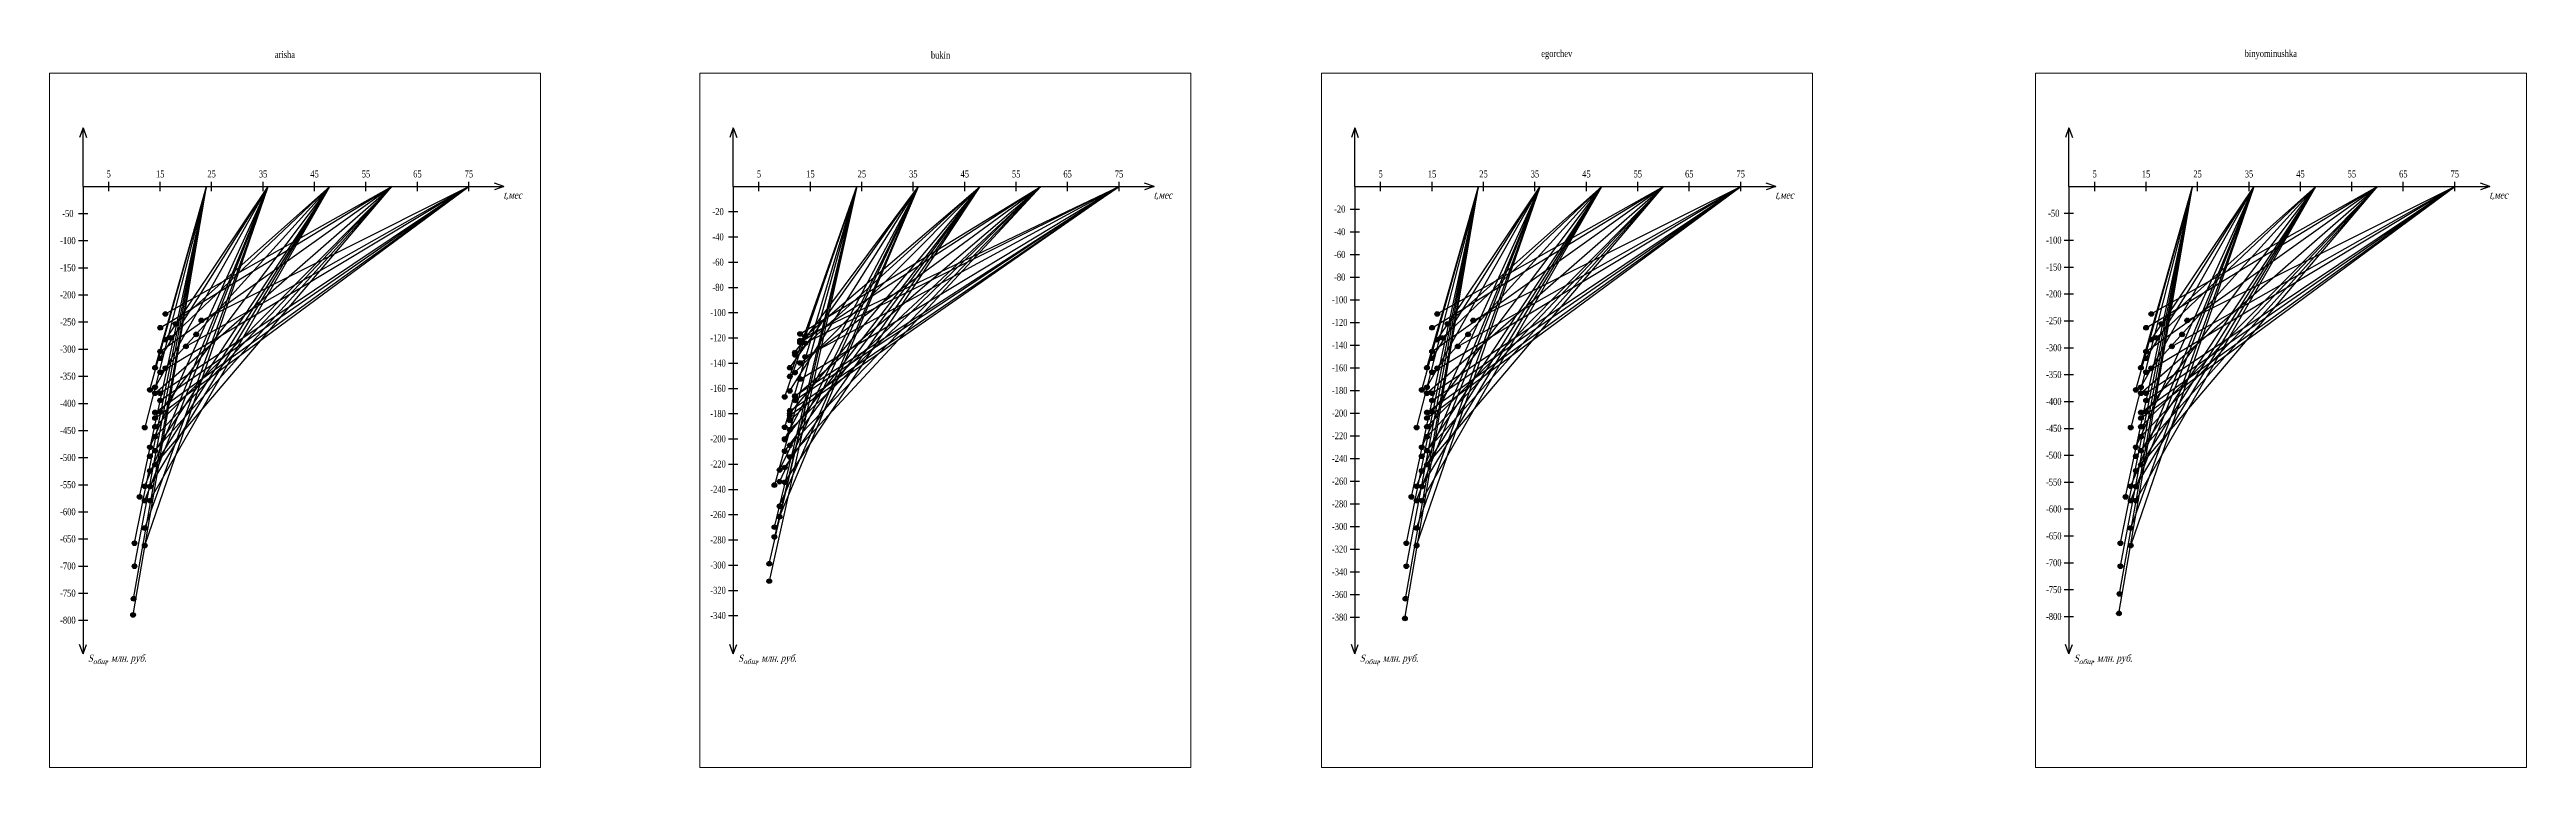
# Model space of a CAD drawing. Header units: millimetres. Extents: x -180 to 58926, y -10791 to 13515.
# Drawn here: x 45412 to 56005, y 3384 to 6455 of the extents above; entities that cross this region are included whole.
import ezdxf

# ---------------------------------------------------------------- set-up
doc = ezdxf.new("R2010")
doc.units = ezdxf.units.MM
for name, color, linetype, lineweight in [('basic', 95, 'Continuous', 30), ('text', 13, 'Continuous', 20), ('thin', 153, 'Continuous', 18)]:
    doc.layers.add(name, color=color, linetype=linetype, lineweight=lineweight)
doc.styles.add('GOST-2.304_Type-B_shrink', font='', dxfattribs={"width": 0.8})
doc.styles.add('Structures', font='isocpeur.ttf', dxfattribs={"width": 0.85, "oblique": 15})
doc.styles.get('GOST-2.304_Type-B_shrink').set_extended_font_data('GOST Common')

msp = doc.modelspace()

# ---------------------------------------------------------------- texts
at = {"layer": 'text', "char_height": 30, "attachment_point": 5, "style": 'GOST-2.304_Type-B_shrink'}
for s, insert in [('{\\fTimes New Roman|b0|i0|c0|p18;arisha}', (46418.702, 6433.343)), ('{\\fTimes New Roman|b0|i0|c0|p18;bukin}', (49222.901, 6431.14)), ('{\\fTimes New Roman|b0|i0|c0|p18;egorchev}', (51858.169, 6433.343)), ('{\\fTimes New Roman|b0|i0|c0|p18;binyominushka}', (54912.112, 6433.343)), ('{\\fTimes New Roman|b0|i0|c204|p18;5}', (45665.429, 5922.653)), ('{\\fTimes New Roman|b0|i0|c204|p18;15}', (45885.429, 5922.653)), ('{\\fTimes New Roman|b0|i0|c204|p18;25}', (46105.429, 5922.653)), ('{\\fTimes New Roman|b0|i0|c204|p18;35}', (46325.429, 5922.653)), ('{\\fTimes New Roman|b0|i0|c204|p18;45}', (46545.429, 5922.653)), ('{\\fTimes New Roman|b0|i0|c204|p18;55}', (46765.429, 5922.653)), ('{\\fTimes New Roman|b0|i0|c204|p18;65}', (46985.429, 5922.653)), ('{\\fTimes New Roman|b0|i0|c204|p18;75}', (47205.429, 5922.653)), ('{\\fTimes New Roman|b0|i0|c204|p18;5}', (48446.239, 5922.653)), ('{\\fTimes New Roman|b0|i0|c204|p18;15}', (48666.239, 5922.653)), ('{\\fTimes New Roman|b0|i0|c204|p18;25}', (48886.239, 5922.653)), ('{\\fTimes New Roman|b0|i0|c204|p18;35}', (49106.239, 5922.653)), ('{\\fTimes New Roman|b0|i0|c204|p18;45}', (49326.239, 5922.653)), ('{\\fTimes New Roman|b0|i0|c204|p18;55}', (49546.239, 5922.653)), ('{\\fTimes New Roman|b0|i0|c204|p18;65}', (49766.239, 5922.653)), ('{\\fTimes New Roman|b0|i0|c204|p18;75}', (49986.239, 5922.653)), ('{\\fTimes New Roman|b0|i0|c204|p18;5}', (51104.896, 5922.653)), ('{\\fTimes New Roman|b0|i0|c204|p18;15}', (51324.896, 5922.653)), ('{\\fTimes New Roman|b0|i0|c204|p18;25}', (51544.896, 5922.653)), ('{\\fTimes New Roman|b0|i0|c204|p18;35}', (51764.896, 5922.653)), ('{\\fTimes New Roman|b0|i0|c204|p18;45}', (51984.896, 5922.653)), ('{\\fTimes New Roman|b0|i0|c204|p18;55}', (52204.896, 5922.653)), ('{\\fTimes New Roman|b0|i0|c204|p18;65}', (52424.896, 5922.653)), ('{\\fTimes New Roman|b0|i0|c204|p18;75}', (52644.896, 5922.653)), ('{\\fTimes New Roman|b0|i0|c204|p18;5}', (54158.839, 5922.653)), ('{\\fTimes New Roman|b0|i0|c204|p18;15}', (54378.839, 5922.653)), ('{\\fTimes New Roman|b0|i0|c204|p18;25}', (54598.839, 5922.653)), ('{\\fTimes New Roman|b0|i0|c204|p18;35}', (54818.839, 5922.653)), ('{\\fTimes New Roman|b0|i0|c204|p18;45}', (55038.839, 5922.653)), ('{\\fTimes New Roman|b0|i0|c204|p18;55}', (55258.839, 5922.653)), ('{\\fTimes New Roman|b0|i0|c204|p18;65}', (55478.839, 5922.653)), ('{\\fTimes New Roman|b0|i0|c204|p18;75}', (55698.839, 5922.653)), ('{\\fTimes New Roman|b0|i0|c204|p18;-\\fTimes New Roman|b0|i0|c0|p18;5\\fTimes New Roman|b0|i0|c204|p18;0}', (45490.419, 5753.447)), ('{\\fTimes New Roman|b0|i0|c204|p18;-20}', (48271.229, 5761.447)), ('{\\fTimes New Roman|b0|i0|c204|p18;-20}', (50929.887, 5772.447)), ('{\\fTimes New Roman|b0|i0|c204|p18;-\\fTimes New Roman|b0|i0|c0|p18;5\\fTimes New Roman|b0|i0|c204|p18;0}', (53983.829, 5754.447)), ('{\\fTimes New Roman|b0|i0|c204|p18;-\\fTimes New Roman|b0|i0|c0|p18;10\\fTimes New Roman|b0|i0|c204|p18;0}', (45490.419, 5637.447)), ('{\\fTimes New Roman|b0|i0|c204|p18;-40}', (48271.229, 5653.447)), ('{\\fTimes New Roman|b0|i0|c204|p18;-40}', (50929.887, 5675.447)), ('{\\fTimes New Roman|b0|i0|c204|p18;-\\fTimes New Roman|b0|i0|c0|p18;10\\fTimes New Roman|b0|i0|c204|p18;0}', (53983.829, 5639.447)), ('{\\fTimes New Roman|b0|i0|c204|p18;-\\fTimes New Roman|b0|i0|c0|p18;15\\fTimes New Roman|b0|i0|c204|p18;0}', (45490.419, 5521.447)), ('{\\fTimes New Roman|b0|i0|c204|p18;-60}', (48271.229, 5545.447)), ('{\\fTimes New Roman|b0|i0|c204|p18;-60}', (50929.887, 5578.447)), ('{\\fTimes New Roman|b0|i0|c204|p18;-\\fTimes New Roman|b0|i0|c0|p18;15\\fTimes New Roman|b0|i0|c204|p18;0}', (53983.829, 5524.447)), ('{\\fTimes New Roman|b0|i0|c204|p18;-\\fTimes New Roman|b0|i0|c0|p18;20\\fTimes New Roman|b0|i0|c204|p18;0}', (45490.419, 5405.447)), ('{\\fTimes New Roman|b0|i0|c204|p18;-80}', (48271.229, 5437.447)), ('{\\fTimes New Roman|b0|i0|c204|p18;-80}', (50929.887, 5481.447)), ('{\\fTimes New Roman|b0|i0|c204|p18;-\\fTimes New Roman|b0|i0|c0|p18;20\\fTimes New Roman|b0|i0|c204|p18;0}', (53983.829, 5409.447)), ('{\\fTimes New Roman|b0|i0|c204|p18;-\\fTimes New Roman|b0|i0|c0|p18;25\\fTimes New Roman|b0|i0|c204|p18;0}', (45490.419, 5289.447)), ('{\\fTimes New Roman|b0|i0|c204|p18;-100}', (48271.229, 5329.447)), ('{\\fTimes New Roman|b0|i0|c204|p18;-100}', (50929.887, 5384.447)), ('{\\fTimes New Roman|b0|i0|c204|p18;-120}', (50929.887, 5287.447)), ('{\\fTimes New Roman|b0|i0|c204|p18;-\\fTimes New Roman|b0|i0|c0|p18;25\\fTimes New Roman|b0|i0|c204|p18;0}', (53983.829, 5294.447)), ('{\\fTimes New Roman|b0|i0|c204|p18;-120}', (48271.229, 5221.447)), ('{\\fTimes New Roman|b0|i0|c204|p18;-140}', (50929.887, 5190.447)), ('{\\fTimes New Roman|b0|i0|c204|p18;-\\fTimes New Roman|b0|i0|c0|p18;30\\fTimes New Roman|b0|i0|c204|p18;0}', (53983.829, 5179.447)), ('{\\fTimes New Roman|b0|i0|c204|p18;-\\fTimes New Roman|b0|i0|c0|p18;30\\fTimes New Roman|b0|i0|c204|p18;0}', (45490.419, 5173.447)), ('{\\fTimes New Roman|b0|i0|c204|p18;-140}', (48271.229, 5113.447)), ('{\\fTimes New Roman|b0|i0|c204|p18;-160}', (50929.887, 5093.447)), ('{\\fTimes New Roman|b0|i0|c204|p18;-\\fTimes New Roman|b0|i0|c0|p18;35\\fTimes New Roman|b0|i0|c204|p18;0}', (45490.419, 5057.447)), ('{\\fTimes New Roman|b0|i0|c204|p18;-160}', (48271.229, 5005.447)), ('{\\fTimes New Roman|b0|i0|c204|p18;-180}', (50929.887, 4996.447)), ('{\\fTimes New Roman|b0|i0|c204|p18;-\\fTimes New Roman|b0|i0|c0|p18;35\\fTimes New Roman|b0|i0|c204|p18;0}', (53983.829, 5064.447)), ('{\\fTimes New Roman|b0|i0|c204|p18;-\\fTimes New Roman|b0|i0|c0|p18;40\\fTimes New Roman|b0|i0|c204|p18;0}', (45490.419, 4941.447)), ('{\\fTimes New Roman|b0|i0|c204|p18;-180}', (48271.229, 4897.447)), ('{\\fTimes New Roman|b0|i0|c204|p18;-200}', (50929.887, 4899.447)), ('{\\fTimes New Roman|b0|i0|c204|p18;-\\fTimes New Roman|b0|i0|c0|p18;40\\fTimes New Roman|b0|i0|c204|p18;0}', (53983.829, 4949.447)), ('{\\fTimes New Roman|b0|i0|c204|p18;-\\fTimes New Roman|b0|i0|c0|p18;45\\fTimes New Roman|b0|i0|c204|p18;0}', (45490.419, 4825.447)), ('{\\fTimes New Roman|b0|i0|c204|p18;-200}', (48271.229, 4789.447)), ('{\\fTimes New Roman|b0|i0|c204|p18;-220}', (50929.887, 4802.447)), ('{\\fTimes New Roman|b0|i0|c204|p18;-\\fTimes New Roman|b0|i0|c0|p18;45\\fTimes New Roman|b0|i0|c204|p18;0}', (53983.829, 4834.447)), ('{\\fTimes New Roman|b0|i0|c204|p18;-\\fTimes New Roman|b0|i0|c0|p18;50\\fTimes New Roman|b0|i0|c204|p18;0}', (45490.419, 4709.447)), ('{\\fTimes New Roman|b0|i0|c204|p18;-220}', (48271.229, 4681.447)), ('{\\fTimes New Roman|b0|i0|c204|p18;-240}', (50929.887, 4705.447)), ('{\\fTimes New Roman|b0|i0|c204|p18;-\\fTimes New Roman|b0|i0|c0|p18;50\\fTimes New Roman|b0|i0|c204|p18;0}', (53983.829, 4719.447)), ('{\\fTimes New Roman|b0|i0|c204|p18;-\\fTimes New Roman|b0|i0|c0|p18;55\\fTimes New Roman|b0|i0|c204|p18;0}', (45490.419, 4593.447)), ('{\\fTimes New Roman|b0|i0|c204|p18;-240}', (48271.229, 4573.447)), ('{\\fTimes New Roman|b0|i0|c204|p18;-260}', (50929.887, 4608.447)), ('{\\fTimes New Roman|b0|i0|c204|p18;-\\fTimes New Roman|b0|i0|c0|p18;55\\fTimes New Roman|b0|i0|c204|p18;0}', (53983.829, 4604.447)), ('{\\fTimes New Roman|b0|i0|c204|p18;-\\fTimes New Roman|b0|i0|c0|p18;60\\fTimes New Roman|b0|i0|c204|p18;0}', (45490.419, 4477.447)), ('{\\fTimes New Roman|b0|i0|c204|p18;-260}', (48271.229, 4465.447)), ('{\\fTimes New Roman|b0|i0|c204|p18;-280}', (50929.887, 4511.447)), ('{\\fTimes New Roman|b0|i0|c204|p18;-\\fTimes New Roman|b0|i0|c0|p18;60\\fTimes New Roman|b0|i0|c204|p18;0}', (53983.829, 4489.447)), ('{\\fTimes New Roman|b0|i0|c204|p18;-\\fTimes New Roman|b0|i0|c0|p18;65\\fTimes New Roman|b0|i0|c204|p18;0}', (45490.419, 4361.447)), ('{\\fTimes New Roman|b0|i0|c204|p18;-280}', (48271.229, 4357.447)), ('{\\fTimes New Roman|b0|i0|c204|p18;-300}', (50929.887, 4414.447)), ('{\\fTimes New Roman|b0|i0|c204|p18;-\\fTimes New Roman|b0|i0|c0|p18;65\\fTimes New Roman|b0|i0|c204|p18;0}', (53983.829, 4374.447)), ('{\\fTimes New Roman|b0|i0|c204|p18;-\\fTimes New Roman|b0|i0|c0|p18;70\\fTimes New Roman|b0|i0|c204|p18;0}', (45490.419, 4245.447)), ('{\\fTimes New Roman|b0|i0|c204|p18;-300}', (48271.229, 4249.447)), ('{\\fTimes New Roman|b0|i0|c204|p18;-320}', (50929.887, 4317.447)), ('{\\fTimes New Roman|b0|i0|c204|p18;-\\fTimes New Roman|b0|i0|c0|p18;70\\fTimes New Roman|b0|i0|c204|p18;0}', (53983.829, 4259.447)), ('{\\fTimes New Roman|b0|i0|c204|p18;-\\fTimes New Roman|b0|i0|c0|p18;75\\fTimes New Roman|b0|i0|c204|p18;0}', (45490.419, 4129.447)), ('{\\fTimes New Roman|b0|i0|c204|p18;-320}', (48271.229, 4141.447)), ('{\\fTimes New Roman|b0|i0|c204|p18;-340}', (50929.887, 4220.447)), ('{\\fTimes New Roman|b0|i0|c204|p18;-360}', (50929.887, 4123.447)), ('{\\fTimes New Roman|b0|i0|c204|p18;-\\fTimes New Roman|b0|i0|c0|p18;75\\fTimes New Roman|b0|i0|c204|p18;0}', (53983.829, 4144.447)), ('{\\fTimes New Roman|b0|i0|c204|p18;-\\fTimes New Roman|b0|i0|c0|p18;80\\fTimes New Roman|b0|i0|c204|p18;0}', (45490.419, 4013.447)), ('{\\fTimes New Roman|b0|i0|c204|p18;-340}', (48271.229, 4033.447)), ('{\\fTimes New Roman|b0|i0|c204|p18;-380}', (50929.887, 4026.447)), ('{\\fTimes New Roman|b0|i0|c204|p18;-\\fTimes New Roman|b0|i0|c0|p18;80\\fTimes New Roman|b0|i0|c204|p18;0}', (53983.829, 4029.447))]:
    msp.add_mtext_dynamic_manual_height_columns(s, width=30, gutter_width=125, heights=[0], dxfattribs=dict(at, insert=insert))
at = {"layer": 'text', "char_height": 30, "attachment_point": 5, "style": 'Structures'}
for s, insert, width in [('{\\fTimes New Roman|b0|i0|c0|p18;t,\\fTimes New Roman|b0|i0|c204|p18;мес}', (47392.814, 5829.112), 118.5502), ('{\\fTimes New Roman|b0|i0|c0|p18;t,\\fTimes New Roman|b0|i0|c204|p18;мес}', (50173.624, 5829.112), 118.5502), ('{\\fTimes New Roman|b0|i0|c0|p18;t,\\fTimes New Roman|b0|i0|c204|p18;мес}', (52832.281, 5829.112), 118.5502), ('{\\fTimes New Roman|b0|i0|c0|p18;t,\\fTimes New Roman|b0|i0|c204|p18;мес}', (55886.223, 5829.112), 118.5502), ('\\A1;{\\fTimes New Roman|b0|i0|c0|p18;S\\fTimes New Roman|b0|i0|c204|p18;\\H0.7x;\\S^ общ;\\fTimes New Roman|b0|i0|c0|p18;\\H1.42857x;,\\fTimes New Roman|b0|i0|c204|p18; млн. руб.}', (45701.273, 3845.982), 265.29858), ('\\A1;{\\fTimes New Roman|b0|i0|c0|p18;S\\fTimes New Roman|b0|i0|c204|p18;\\H0.7x;\\S^ общ;\\fTimes New Roman|b0|i0|c0|p18;\\H1.42857x;,\\fTimes New Roman|b0|i0|c204|p18; млн. руб.}', (48482.083, 3845.982), 265.29858), ('\\A1;{\\fTimes New Roman|b0|i0|c0|p18;S\\fTimes New Roman|b0|i0|c204|p18;\\H0.7x;\\S^ общ;\\fTimes New Roman|b0|i0|c0|p18;\\H1.42857x;,\\fTimes New Roman|b0|i0|c204|p18; млн. руб.}', (51140.74, 3845.982), 265.29858), ('\\A1;{\\fTimes New Roman|b0|i0|c0|p18;S\\fTimes New Roman|b0|i0|c204|p18;\\H0.7x;\\S^ общ;\\fTimes New Roman|b0|i0|c0|p18;\\H1.42857x;,\\fTimes New Roman|b0|i0|c204|p18; млн. руб.}', (54194.682, 3845.982), 265.29858)]:
    msp.add_mtext(s, dxfattribs=dict(at, insert=insert, width=width))

# ---------------------------------------------------------------- hatches: boundary and pattern name
at = {"layer": 'basic'}
h = msp.add_hatch(color=256, dxfattribs=at)
h.dxf.hatch_style = 1
h.paths.add_polyline_path([(45897.429, 5323.702, 1), (45917.429, 5323.702, 1)])
h = msp.add_hatch(color=256, dxfattribs=at)
h.dxf.hatch_style = 1
h.paths.add_polyline_path([(46051.429, 5296.024, 1), (46071.429, 5296.024, 1)])
h = msp.add_hatch(color=256, dxfattribs=at)
h.dxf.hatch_style = 1
h.paths.add_polyline_path([(51336.896, 5323.702, 1), (51356.896, 5323.702, 1)])
h = msp.add_hatch(color=256, dxfattribs=at)
h.dxf.hatch_style = 1
h.paths.add_polyline_path([(51490.896, 5296.024, 1), (51510.896, 5296.024, 1)])
h = msp.add_hatch(color=256, dxfattribs=at)
h.dxf.hatch_style = 1
h.paths.add_polyline_path([(54390.839, 5323.702, 1), (54410.839, 5323.702, 1)])
h = msp.add_hatch(color=256, dxfattribs=at)
h.dxf.hatch_style = 1
h.paths.add_polyline_path([(54544.839, 5296.024, 1), (54564.839, 5296.024, 1)])
h = msp.add_hatch(color=256, dxfattribs=at)
h.dxf.hatch_style = 1
h.paths.add_polyline_path([(45875.429, 5265.052, 1), (45895.429, 5265.052, 1)])
h = msp.add_hatch(color=256, dxfattribs=at)
h.dxf.hatch_style = 1
h.paths.add_polyline_path([(45897.429, 5213.805, 1), (45917.429, 5213.805, 1)])
h = msp.add_hatch(color=256, dxfattribs=at)
h.dxf.hatch_style = 1
h.paths.add_polyline_path([(45919.429, 5221.696, 1), (45939.429, 5221.696, 1)])
h = msp.add_hatch(color=256, dxfattribs=at)
h.dxf.hatch_style = 1
h.paths.add_polyline_path([(45941.429, 5281.447, 1), (45961.429, 5281.447, 1)])
h = msp.add_hatch(color=256, dxfattribs=at)
h.dxf.hatch_style = 1
h.paths.add_polyline_path([(45985.429, 5184.731, 1), (46005.429, 5184.731, 1)])
h = msp.add_hatch(color=256, dxfattribs=at)
h.dxf.hatch_style = 1
h.paths.add_polyline_path([(46029.429, 5236.267, 1), (46049.429, 5236.267, 1)])
h = msp.add_hatch(color=256, dxfattribs=at)
h.dxf.hatch_style = 1
h.paths.add_polyline_path([(48612.239, 5238.539, 1), (48632.239, 5238.539, 1)])
h = msp.add_hatch(color=256, dxfattribs=at)
h.dxf.hatch_style = 1
h.paths.add_polyline_path([(48612.239, 5210.065, 1), (48632.239, 5210.065, 1)])
h = msp.add_hatch(color=256, dxfattribs=at)
h.dxf.hatch_style = 1
h.paths.add_polyline_path([(48612.239, 5202.138, 1), (48632.239, 5202.138, 1)])
h = msp.add_hatch(color=256, dxfattribs=at)
h.dxf.hatch_style = 1
h.paths.add_polyline_path([(48634.239, 5227.228, 1), (48654.239, 5227.228, 1)])
h = msp.add_hatch(color=256, dxfattribs=at)
h.dxf.hatch_style = 1
h.paths.add_polyline_path([(48634.239, 5198.894, 1), (48654.239, 5198.894, 1)])
h = msp.add_hatch(color=256, dxfattribs=at)
h.dxf.hatch_style = 1
h.paths.add_polyline_path([(51314.896, 5265.052, 1), (51334.896, 5265.052, 1)])
h = msp.add_hatch(color=256, dxfattribs=at)
h.dxf.hatch_style = 1
h.paths.add_polyline_path([(51336.896, 5213.805, 1), (51356.896, 5213.805, 1)])
h = msp.add_hatch(color=256, dxfattribs=at)
h.dxf.hatch_style = 1
h.paths.add_polyline_path([(51358.896, 5221.696, 1), (51378.896, 5221.696, 1)])
h = msp.add_hatch(color=256, dxfattribs=at)
h.dxf.hatch_style = 1
h.paths.add_polyline_path([(51380.896, 5281.447, 1), (51400.896, 5281.447, 1)])
h = msp.add_hatch(color=256, dxfattribs=at)
h.dxf.hatch_style = 1
h.paths.add_polyline_path([(51424.896, 5184.731, 1), (51444.896, 5184.731, 1)])
h = msp.add_hatch(color=256, dxfattribs=at)
h.dxf.hatch_style = 1
h.paths.add_polyline_path([(51468.896, 5236.267, 1), (51488.896, 5236.267, 1)])
h = msp.add_hatch(color=256, dxfattribs=at)
h.dxf.hatch_style = 1
h.paths.add_polyline_path([(54368.839, 5265.052, 1), (54388.839, 5265.052, 1)])
h = msp.add_hatch(color=256, dxfattribs=at)
h.dxf.hatch_style = 1
h.paths.add_polyline_path([(54390.839, 5213.805, 1), (54410.839, 5213.805, 1)])
h = msp.add_hatch(color=256, dxfattribs=at)
h.dxf.hatch_style = 1
h.paths.add_polyline_path([(54412.839, 5221.696, 1), (54432.839, 5221.696, 1)])
h = msp.add_hatch(color=256, dxfattribs=at)
h.dxf.hatch_style = 1
h.paths.add_polyline_path([(54434.839, 5281.447, 1), (54454.839, 5281.447, 1)])
h = msp.add_hatch(color=256, dxfattribs=at)
h.dxf.hatch_style = 1
h.paths.add_polyline_path([(54478.839, 5184.731, 1), (54498.839, 5184.731, 1)])
h = msp.add_hatch(color=256, dxfattribs=at)
h.dxf.hatch_style = 1
h.paths.add_polyline_path([(54522.839, 5236.267, 1), (54542.839, 5236.267, 1)])
h = msp.add_hatch(color=256, dxfattribs=at)
h.dxf.hatch_style = 1
h.paths.add_polyline_path([(45853.429, 5093.607, 1), (45873.429, 5093.607, 1)])
h = msp.add_hatch(color=256, dxfattribs=at)
h.dxf.hatch_style = 1
h.paths.add_polyline_path([(45875.429, 5163.244, 1), (45895.429, 5163.244, 1)])
h = msp.add_hatch(color=256, dxfattribs=at)
h.dxf.hatch_style = 1
h.paths.add_polyline_path([(45875.429, 5134.24, 1), (45895.429, 5134.24, 1)])
h = msp.add_hatch(color=256, dxfattribs=at)
h.dxf.hatch_style = 1
h.paths.add_polyline_path([(45897.429, 5091.375, 1), (45917.429, 5091.375, 1)])
h = msp.add_hatch(color=256, dxfattribs=at)
h.dxf.hatch_style = 1
h.paths.add_polyline_path([(48568.239, 5093.659, 1), (48588.239, 5093.659, 1)])
h = msp.add_hatch(color=256, dxfattribs=at)
h.dxf.hatch_style = 1
h.paths.add_polyline_path([(48590.239, 5158.541, 1), (48610.239, 5158.541, 1)])
h = msp.add_hatch(color=256, dxfattribs=at)
h.dxf.hatch_style = 1
h.paths.add_polyline_path([(48590.239, 5148.447, 1), (48610.239, 5148.447, 1)])
h = msp.add_hatch(color=256, dxfattribs=at)
h.dxf.hatch_style = 1
h.paths.add_polyline_path([(48612.239, 5114.525, 1), (48632.239, 5114.525, 1)])
h = msp.add_hatch(color=256, dxfattribs=at)
h.dxf.hatch_style = 1
h.paths.add_polyline_path([(48634.239, 5140.442, 1), (48654.239, 5140.442, 1)])
h = msp.add_hatch(color=256, dxfattribs=at)
h.dxf.hatch_style = 1
h.paths.add_polyline_path([(51292.896, 5093.607, 1), (51312.896, 5093.607, 1)])
h = msp.add_hatch(color=256, dxfattribs=at)
h.dxf.hatch_style = 1
h.paths.add_polyline_path([(51314.896, 5163.244, 1), (51334.896, 5163.244, 1)])
h = msp.add_hatch(color=256, dxfattribs=at)
h.dxf.hatch_style = 1
h.paths.add_polyline_path([(51314.896, 5134.24, 1), (51334.896, 5134.24, 1)])
h = msp.add_hatch(color=256, dxfattribs=at)
h.dxf.hatch_style = 1
h.paths.add_polyline_path([(51336.896, 5091.375, 1), (51356.896, 5091.375, 1)])
h = msp.add_hatch(color=256, dxfattribs=at)
h.dxf.hatch_style = 1
h.paths.add_polyline_path([(54346.839, 5093.607, 1), (54366.839, 5093.607, 1)])
h = msp.add_hatch(color=256, dxfattribs=at)
h.dxf.hatch_style = 1
h.paths.add_polyline_path([(54368.839, 5163.244, 1), (54388.839, 5163.244, 1)])
h = msp.add_hatch(color=256, dxfattribs=at)
h.dxf.hatch_style = 1
h.paths.add_polyline_path([(54368.839, 5134.24, 1), (54388.839, 5134.24, 1)])
h = msp.add_hatch(color=256, dxfattribs=at)
h.dxf.hatch_style = 1
h.paths.add_polyline_path([(54390.839, 5091.375, 1), (54410.839, 5091.375, 1)])
h = msp.add_hatch(color=256, dxfattribs=at)
h.dxf.hatch_style = 1
h.paths.add_polyline_path([(45831.429, 4999.158, 1), (45851.429, 4999.158, 1)])
h = msp.add_hatch(color=256, dxfattribs=at)
h.dxf.hatch_style = 1
h.paths.add_polyline_path([(45853.429, 5010.328, 1), (45873.429, 5010.328, 1)])
h = msp.add_hatch(color=256, dxfattribs=at)
h.dxf.hatch_style = 1
h.paths.add_polyline_path([(45853.429, 4984.766, 1), (45873.429, 4984.766, 1)])
h = msp.add_hatch(color=256, dxfattribs=at)
h.dxf.hatch_style = 1
h.paths.add_polyline_path([(45875.429, 5074.229, 1), (45895.429, 5074.229, 1)])
h = msp.add_hatch(color=256, dxfattribs=at)
h.dxf.hatch_style = 1
h.paths.add_polyline_path([(45875.429, 4984.67, 1), (45895.429, 4984.67, 1)])
h = msp.add_hatch(color=256, dxfattribs=at)
h.dxf.hatch_style = 1
h.paths.add_polyline_path([(48568.239, 5056.346, 1), (48588.239, 5056.346, 1)])
h = msp.add_hatch(color=256, dxfattribs=at)
h.dxf.hatch_style = 1
h.paths.add_polyline_path([(48568.239, 4994.304, 1), (48588.239, 4994.304, 1)])
h = msp.add_hatch(color=256, dxfattribs=at)
h.dxf.hatch_style = 1
h.paths.add_polyline_path([(48590.239, 5073.217, 1), (48610.239, 5073.217, 1)])
h = msp.add_hatch(color=256, dxfattribs=at)
h.dxf.hatch_style = 1
h.paths.add_polyline_path([(48590.239, 4973.017, 1), (48610.239, 4973.017, 1)])
h = msp.add_hatch(color=256, dxfattribs=at)
h.dxf.hatch_style = 1
h.paths.add_polyline_path([(48590.239, 4971.298, 1), (48610.239, 4971.298, 1)])
h = msp.add_hatch(color=256, dxfattribs=at)
h.dxf.hatch_style = 1
h.paths.add_polyline_path([(48612.239, 5045.447, 1), (48632.239, 5045.447, 1)])
h = msp.add_hatch(color=256, dxfattribs=at)
h.dxf.hatch_style = 1
h.paths.add_polyline_path([(51270.896, 4999.158, 1), (51290.896, 4999.158, 1)])
h = msp.add_hatch(color=256, dxfattribs=at)
h.dxf.hatch_style = 1
h.paths.add_polyline_path([(51292.896, 5010.328, 1), (51312.896, 5010.328, 1)])
h = msp.add_hatch(color=256, dxfattribs=at)
h.dxf.hatch_style = 1
h.paths.add_polyline_path([(51292.896, 4984.766, 1), (51312.896, 4984.766, 1)])
h = msp.add_hatch(color=256, dxfattribs=at)
h.dxf.hatch_style = 1
h.paths.add_polyline_path([(51314.896, 5074.229, 1), (51334.896, 5074.229, 1)])
h = msp.add_hatch(color=256, dxfattribs=at)
h.dxf.hatch_style = 1
h.paths.add_polyline_path([(51314.896, 4984.67, 1), (51334.896, 4984.67, 1)])
h = msp.add_hatch(color=256, dxfattribs=at)
h.dxf.hatch_style = 1
h.paths.add_polyline_path([(54324.839, 4999.158, 1), (54344.839, 4999.158, 1)])
h = msp.add_hatch(color=256, dxfattribs=at)
h.dxf.hatch_style = 1
h.paths.add_polyline_path([(54346.839, 5010.328, 1), (54366.839, 5010.328, 1)])
h = msp.add_hatch(color=256, dxfattribs=at)
h.dxf.hatch_style = 1
h.paths.add_polyline_path([(54346.839, 4984.766, 1), (54366.839, 4984.766, 1)])
h = msp.add_hatch(color=256, dxfattribs=at)
h.dxf.hatch_style = 1
h.paths.add_polyline_path([(54368.839, 5074.229, 1), (54388.839, 5074.229, 1)])
h = msp.add_hatch(color=256, dxfattribs=at)
h.dxf.hatch_style = 1
h.paths.add_polyline_path([(54368.839, 4984.67, 1), (54388.839, 4984.67, 1)])
h = msp.add_hatch(color=256, dxfattribs=at)
h.dxf.hatch_style = 1
h.paths.add_polyline_path([(45853.429, 4902.785, 1), (45873.429, 4902.785, 1)])
h = msp.add_hatch(color=256, dxfattribs=at)
h.dxf.hatch_style = 1
h.paths.add_polyline_path([(45853.429, 4878.548, 1), (45873.429, 4878.548, 1)])
h = msp.add_hatch(color=256, dxfattribs=at)
h.dxf.hatch_style = 1
h.paths.add_polyline_path([(45875.429, 4953.642, 1), (45895.429, 4953.642, 1)])
h = msp.add_hatch(color=256, dxfattribs=at)
h.dxf.hatch_style = 1
h.paths.add_polyline_path([(45875.429, 4905.157, 1), (45895.429, 4905.157, 1)])
h = msp.add_hatch(color=256, dxfattribs=at)
h.dxf.hatch_style = 1
h.paths.add_polyline_path([(48546.239, 4968.761, 1), (48566.239, 4968.761, 1)])
h = msp.add_hatch(color=256, dxfattribs=at)
h.dxf.hatch_style = 1
h.paths.add_polyline_path([(48568.239, 4910.041, 1), (48588.239, 4910.041, 1)])
h = msp.add_hatch(color=256, dxfattribs=at)
h.dxf.hatch_style = 1
h.paths.add_polyline_path([(48568.239, 4897.825, 1), (48588.239, 4897.825, 1)])
h = msp.add_hatch(color=256, dxfattribs=at)
h.dxf.hatch_style = 1
h.paths.add_polyline_path([(48568.239, 4889.761, 1), (48588.239, 4889.761, 1)])
h = msp.add_hatch(color=256, dxfattribs=at)
h.dxf.hatch_style = 1
h.paths.add_polyline_path([(48568.239, 4868.547, 1), (48588.239, 4868.547, 1)])
h = msp.add_hatch(color=256, dxfattribs=at)
h.dxf.hatch_style = 1
h.paths.add_polyline_path([(48590.239, 4953.846, 1), (48610.239, 4953.846, 1)])
h = msp.add_hatch(color=256, dxfattribs=at)
h.dxf.hatch_style = 1
h.paths.add_polyline_path([(51292.896, 4902.785, 1), (51312.896, 4902.785, 1)])
h = msp.add_hatch(color=256, dxfattribs=at)
h.dxf.hatch_style = 1
h.paths.add_polyline_path([(51292.896, 4878.548, 1), (51312.896, 4878.548, 1)])
h = msp.add_hatch(color=256, dxfattribs=at)
h.dxf.hatch_style = 1
h.paths.add_polyline_path([(51314.896, 4953.642, 1), (51334.896, 4953.642, 1)])
h = msp.add_hatch(color=256, dxfattribs=at)
h.dxf.hatch_style = 1
h.paths.add_polyline_path([(51314.896, 4905.157, 1), (51334.896, 4905.157, 1)])
h = msp.add_hatch(color=256, dxfattribs=at)
h.dxf.hatch_style = 1
h.paths.add_polyline_path([(54346.839, 4902.785, 1), (54366.839, 4902.785, 1)])
h = msp.add_hatch(color=256, dxfattribs=at)
h.dxf.hatch_style = 1
h.paths.add_polyline_path([(54346.839, 4878.548, 1), (54366.839, 4878.548, 1)])
h = msp.add_hatch(color=256, dxfattribs=at)
h.dxf.hatch_style = 1
h.paths.add_polyline_path([(54368.839, 4953.642, 1), (54388.839, 4953.642, 1)])
h = msp.add_hatch(color=256, dxfattribs=at)
h.dxf.hatch_style = 1
h.paths.add_polyline_path([(54368.839, 4905.157, 1), (54388.839, 4905.157, 1)])
h = msp.add_hatch(color=256, dxfattribs=at)
h.dxf.hatch_style = 1
h.paths.add_polyline_path([(45809.429, 4837.706, 1), (45829.429, 4837.706, 1)])
h = msp.add_hatch(color=256, dxfattribs=at)
h.dxf.hatch_style = 1
h.paths.add_polyline_path([(45853.429, 4841.3, 1), (45873.429, 4841.3, 1)])
h = msp.add_hatch(color=256, dxfattribs=at)
h.dxf.hatch_style = 1
h.paths.add_polyline_path([(45853.429, 4798.454, 1), (45873.429, 4798.454, 1)])
h = msp.add_hatch(color=256, dxfattribs=at)
h.dxf.hatch_style = 1
h.paths.add_polyline_path([(48546.239, 4839.447, 1), (48566.239, 4839.447, 1)])
h = msp.add_hatch(color=256, dxfattribs=at)
h.dxf.hatch_style = 1
h.paths.add_polyline_path([(48546.239, 4789.408, 1), (48566.239, 4789.408, 1)])
h = msp.add_hatch(color=256, dxfattribs=at)
h.dxf.hatch_style = 1
h.paths.add_polyline_path([(48546.239, 4786.325, 1), (48566.239, 4786.325, 1)])
h = msp.add_hatch(color=256, dxfattribs=at)
h.dxf.hatch_style = 1
h.paths.add_polyline_path([(48568.239, 4828.346, 1), (48588.239, 4828.346, 1)])
h = msp.add_hatch(color=256, dxfattribs=at)
h.dxf.hatch_style = 1
h.paths.add_polyline_path([(48568.239, 4761.84, 1), (48588.239, 4761.84, 1)])
h = msp.add_hatch(color=256, dxfattribs=at)
h.dxf.hatch_style = 1
h.paths.add_polyline_path([(51248.896, 4837.706, 1), (51268.896, 4837.706, 1)])
h = msp.add_hatch(color=256, dxfattribs=at)
h.dxf.hatch_style = 1
h.paths.add_polyline_path([(51292.896, 4841.3, 1), (51312.896, 4841.3, 1)])
h = msp.add_hatch(color=256, dxfattribs=at)
h.dxf.hatch_style = 1
h.paths.add_polyline_path([(51292.896, 4798.454, 1), (51312.896, 4798.454, 1)])
h = msp.add_hatch(color=256, dxfattribs=at)
h.dxf.hatch_style = 1
h.paths.add_polyline_path([(54302.839, 4837.706, 1), (54322.839, 4837.706, 1)])
h = msp.add_hatch(color=256, dxfattribs=at)
h.dxf.hatch_style = 1
h.paths.add_polyline_path([(54346.839, 4841.3, 1), (54366.839, 4841.3, 1)])
h = msp.add_hatch(color=256, dxfattribs=at)
h.dxf.hatch_style = 1
h.paths.add_polyline_path([(54346.839, 4798.454, 1), (54366.839, 4798.454, 1)])
h = msp.add_hatch(color=256, dxfattribs=at)
h.dxf.hatch_style = 1
h.paths.add_polyline_path([(45831.429, 4753.75, 1), (45851.429, 4753.75, 1)])
h = msp.add_hatch(color=256, dxfattribs=at)
h.dxf.hatch_style = 1
h.paths.add_polyline_path([(45831.429, 4715.223, 1), (45851.429, 4715.223, 1)])
h = msp.add_hatch(color=256, dxfattribs=at)
h.dxf.hatch_style = 1
h.paths.add_polyline_path([(45831.429, 4652.195, 1), (45851.429, 4652.195, 1)])
h = msp.add_hatch(color=256, dxfattribs=at)
h.dxf.hatch_style = 1
h.paths.add_polyline_path([(45853.429, 4738.754, 1), (45873.429, 4738.754, 1)])
h = msp.add_hatch(color=256, dxfattribs=at)
h.dxf.hatch_style = 1
h.paths.add_polyline_path([(45853.429, 4679.056, 1), (45873.429, 4679.056, 1)])
h = msp.add_hatch(color=256, dxfattribs=at)
h.dxf.hatch_style = 1
h.paths.add_polyline_path([(48524.239, 4656.286, 1), (48544.239, 4656.286, 1)])
h = msp.add_hatch(color=256, dxfattribs=at)
h.dxf.hatch_style = 1
h.paths.add_polyline_path([(48546.239, 4736.447, 1), (48566.239, 4736.447, 1)])
h = msp.add_hatch(color=256, dxfattribs=at)
h.dxf.hatch_style = 1
h.paths.add_polyline_path([(48546.239, 4667.02, 1), (48566.239, 4667.02, 1)])
h = msp.add_hatch(color=256, dxfattribs=at)
h.dxf.hatch_style = 1
h.paths.add_polyline_path([(48568.239, 4712.068, 1), (48588.239, 4712.068, 1)])
h = msp.add_hatch(color=256, dxfattribs=at)
h.dxf.hatch_style = 1
h.paths.add_polyline_path([(51270.896, 4753.75, 1), (51290.896, 4753.75, 1)])
h = msp.add_hatch(color=256, dxfattribs=at)
h.dxf.hatch_style = 1
h.paths.add_polyline_path([(51270.896, 4715.223, 1), (51290.896, 4715.223, 1)])
h = msp.add_hatch(color=256, dxfattribs=at)
h.dxf.hatch_style = 1
h.paths.add_polyline_path([(51270.896, 4652.195, 1), (51290.896, 4652.195, 1)])
h = msp.add_hatch(color=256, dxfattribs=at)
h.dxf.hatch_style = 1
h.paths.add_polyline_path([(51292.896, 4738.754, 1), (51312.896, 4738.754, 1)])
h = msp.add_hatch(color=256, dxfattribs=at)
h.dxf.hatch_style = 1
h.paths.add_polyline_path([(51292.896, 4679.056, 1), (51312.896, 4679.056, 1)])
h = msp.add_hatch(color=256, dxfattribs=at)
h.dxf.hatch_style = 1
h.paths.add_polyline_path([(54324.839, 4753.75, 1), (54344.839, 4753.75, 1)])
h = msp.add_hatch(color=256, dxfattribs=at)
h.dxf.hatch_style = 1
h.paths.add_polyline_path([(54324.839, 4715.223, 1), (54344.839, 4715.223, 1)])
h = msp.add_hatch(color=256, dxfattribs=at)
h.dxf.hatch_style = 1
h.paths.add_polyline_path([(54324.839, 4652.195, 1), (54344.839, 4652.195, 1)])
h = msp.add_hatch(color=256, dxfattribs=at)
h.dxf.hatch_style = 1
h.paths.add_polyline_path([(54346.839, 4738.754, 1), (54366.839, 4738.754, 1)])
h = msp.add_hatch(color=256, dxfattribs=at)
h.dxf.hatch_style = 1
h.paths.add_polyline_path([(54346.839, 4679.056, 1), (54366.839, 4679.056, 1)])
h = msp.add_hatch(color=256, dxfattribs=at)
h.dxf.hatch_style = 1
h.paths.add_polyline_path([(45809.429, 4586.624, 1), (45829.429, 4586.624, 1)])
h = msp.add_hatch(color=256, dxfattribs=at)
h.dxf.hatch_style = 1
h.paths.add_polyline_path([(45831.429, 4585.253, 1), (45851.429, 4585.253, 1)])
h = msp.add_hatch(color=256, dxfattribs=at)
h.dxf.hatch_style = 1
h.paths.add_polyline_path([(48502.239, 4592.022, 1), (48522.239, 4592.022, 1)])
h = msp.add_hatch(color=256, dxfattribs=at)
h.dxf.hatch_style = 1
h.paths.add_polyline_path([(48524.239, 4606.318, 1), (48544.239, 4606.318, 1)])
h = msp.add_hatch(color=256, dxfattribs=at)
h.dxf.hatch_style = 1
h.paths.add_polyline_path([(48546.239, 4603.954, 1), (48566.239, 4603.954, 1)])
h = msp.add_hatch(color=256, dxfattribs=at)
h.dxf.hatch_style = 1
h.paths.add_polyline_path([(51248.896, 4586.624, 1), (51268.896, 4586.624, 1)])
h = msp.add_hatch(color=256, dxfattribs=at)
h.dxf.hatch_style = 1
h.paths.add_polyline_path([(51270.896, 4585.253, 1), (51290.896, 4585.253, 1)])
h = msp.add_hatch(color=256, dxfattribs=at)
h.dxf.hatch_style = 1
h.paths.add_polyline_path([(54302.839, 4586.624, 1), (54322.839, 4586.624, 1)])
h = msp.add_hatch(color=256, dxfattribs=at)
h.dxf.hatch_style = 1
h.paths.add_polyline_path([(54324.839, 4585.253, 1), (54344.839, 4585.253, 1)])
h = msp.add_hatch(color=256, dxfattribs=at)
h.dxf.hatch_style = 1
h.paths.add_polyline_path([(45787.429, 4540.988, 1), (45807.429, 4540.988, 1)])
h = msp.add_hatch(color=256, dxfattribs=at)
h.dxf.hatch_style = 1
h.paths.add_polyline_path([(45809.429, 4525.447, 1), (45829.429, 4525.447, 1)])
h = msp.add_hatch(color=256, dxfattribs=at)
h.dxf.hatch_style = 1
h.paths.add_polyline_path([(45831.429, 4525.447, 1), (45851.429, 4525.447, 1)])
h = msp.add_hatch(color=256, dxfattribs=at)
h.dxf.hatch_style = 1
h.paths.add_polyline_path([(48524.239, 4501.088, 1), (48544.239, 4501.088, 1)])
h = msp.add_hatch(color=256, dxfattribs=at)
h.dxf.hatch_style = 1
h.paths.add_polyline_path([(48524.239, 4456.206, 1), (48544.239, 4456.206, 1)])
h = msp.add_hatch(color=256, dxfattribs=at)
h.dxf.hatch_style = 1
h.paths.add_polyline_path([(51226.896, 4540.988, 1), (51246.896, 4540.988, 1)])
h = msp.add_hatch(color=256, dxfattribs=at)
h.dxf.hatch_style = 1
h.paths.add_polyline_path([(51248.896, 4525.447, 1), (51268.896, 4525.447, 1)])
h = msp.add_hatch(color=256, dxfattribs=at)
h.dxf.hatch_style = 1
h.paths.add_polyline_path([(51270.896, 4525.447, 1), (51290.896, 4525.447, 1)])
h = msp.add_hatch(color=256, dxfattribs=at)
h.dxf.hatch_style = 1
h.paths.add_polyline_path([(54280.839, 4540.988, 1), (54300.839, 4540.988, 1)])
h = msp.add_hatch(color=256, dxfattribs=at)
h.dxf.hatch_style = 1
h.paths.add_polyline_path([(54302.839, 4525.447, 1), (54322.839, 4525.447, 1)])
h = msp.add_hatch(color=256, dxfattribs=at)
h.dxf.hatch_style = 1
h.paths.add_polyline_path([(54324.839, 4525.447, 1), (54344.839, 4525.447, 1)])
h = msp.add_hatch(color=256, dxfattribs=at)
h.dxf.hatch_style = 1
h.paths.add_polyline_path([(45765.429, 4343.199, 1), (45785.429, 4343.199, 1)])
h = msp.add_hatch(color=256, dxfattribs=at)
h.dxf.hatch_style = 1
h.paths.add_polyline_path([(45809.429, 4407.985, 1), (45829.429, 4407.985, 1)])
h = msp.add_hatch(color=256, dxfattribs=at)
h.dxf.hatch_style = 1
h.paths.add_polyline_path([(48502.239, 4411.703, 1), (48522.239, 4411.703, 1)])
h = msp.add_hatch(color=256, dxfattribs=at)
h.dxf.hatch_style = 1
h.paths.add_polyline_path([(48502.239, 4369.862, 1), (48522.239, 4369.862, 1)])
h = msp.add_hatch(color=256, dxfattribs=at)
h.dxf.hatch_style = 1
h.paths.add_polyline_path([(51204.896, 4343.199, 1), (51224.896, 4343.199, 1)])
h = msp.add_hatch(color=256, dxfattribs=at)
h.dxf.hatch_style = 1
h.paths.add_polyline_path([(51248.896, 4407.985, 1), (51268.896, 4407.985, 1)])
h = msp.add_hatch(color=256, dxfattribs=at)
h.dxf.hatch_style = 1
h.paths.add_polyline_path([(54258.839, 4343.199, 1), (54278.839, 4343.199, 1)])
h = msp.add_hatch(color=256, dxfattribs=at)
h.dxf.hatch_style = 1
h.paths.add_polyline_path([(54302.839, 4407.985, 1), (54322.839, 4407.985, 1)])
h = msp.add_hatch(color=256, dxfattribs=at)
h.dxf.hatch_style = 1
h.paths.add_polyline_path([(45765.429, 4244.496, 1), (45785.429, 4244.496, 1)])
h = msp.add_hatch(color=256, dxfattribs=at)
h.dxf.hatch_style = 1
h.paths.add_polyline_path([(45809.429, 4332.655, 1), (45829.429, 4332.655, 1)])
h = msp.add_hatch(color=256, dxfattribs=at)
h.dxf.hatch_style = 1
h.paths.add_polyline_path([(48480.239, 4254.993, 1), (48500.239, 4254.993, 1)])
h = msp.add_hatch(color=256, dxfattribs=at)
h.dxf.hatch_style = 1
h.paths.add_polyline_path([(51204.896, 4244.496, 1), (51224.896, 4244.496, 1)])
h = msp.add_hatch(color=256, dxfattribs=at)
h.dxf.hatch_style = 1
h.paths.add_polyline_path([(51248.896, 4332.655, 1), (51268.896, 4332.655, 1)])
h = msp.add_hatch(color=256, dxfattribs=at)
h.dxf.hatch_style = 1
h.paths.add_polyline_path([(54258.839, 4244.496, 1), (54278.839, 4244.496, 1)])
h = msp.add_hatch(color=256, dxfattribs=at)
h.dxf.hatch_style = 1
h.paths.add_polyline_path([(54302.839, 4332.655, 1), (54322.839, 4332.655, 1)])
h = msp.add_hatch(color=256, dxfattribs=at)
h.dxf.hatch_style = 1
h.paths.add_polyline_path([(48480.239, 4180.729, 1), (48500.239, 4180.729, 1)])
h = msp.add_hatch(color=256, dxfattribs=at)
h.dxf.hatch_style = 1
h.paths.add_polyline_path([(54255.074, 4126.455, 1), (54275.074, 4126.455, 1)])
h = msp.add_hatch(color=256, dxfattribs=at)
h.dxf.hatch_style = 1
h.paths.add_polyline_path([(45759.389, 4036.614, 1), (45779.389, 4036.614, 1)])
h = msp.add_hatch(color=256, dxfattribs=at)
h.dxf.hatch_style = 1
h.paths.add_polyline_path([(45761.664, 4105.447, 1), (45781.664, 4105.447, 1)])
h = msp.add_hatch(color=256, dxfattribs=at)
h.dxf.hatch_style = 1
h.paths.add_polyline_path([(51198.857, 4021.447, 1), (51218.857, 4021.447, 1)])
h = msp.add_hatch(color=256, dxfattribs=at)
h.dxf.hatch_style = 1
h.paths.add_polyline_path([(51201.131, 4105.447, 1), (51221.131, 4105.447, 1)])
h = msp.add_hatch(color=256, dxfattribs=at)
h.dxf.hatch_style = 1
h.paths.add_polyline_path([(54252.799, 4042.455, 1), (54272.799, 4042.455, 1)])

# ---------------------------------------------------------------- linework, layer by layer
for p, q in [((45555.429, 6119.447), (45540.842, 6078.843)), ((45555.429, 5869.447), (45555.429, 6119.447)), ((45555.429, 6119.447), (45570.016, 6078.843)), ((48336.239, 6119.447), (48321.652, 6078.843)), ((48336.239, 5869.447), (48336.239, 6119.447)), ((48336.239, 6119.447), (48350.826, 6078.843)), ((50994.896, 6119.447), (50980.309, 6078.843)), ((50994.896, 5869.447), (50994.896, 6119.447)), ((50994.896, 6119.447), (51009.484, 6078.843)), ((54048.839, 6119.447), (54034.251, 6078.843)), ((54048.839, 5869.447), (54048.839, 6119.447)), ((54048.839, 6119.447), (54063.426, 6078.843)), ((45555.429, 5869.447), (47355.429, 5869.447)), ((45555.429, 5869.447), (45555.429, 3869.447)), ((45665.429, 5849.447), (45665.429, 5889.447)), ((45769.389, 4036.614), (46083.429, 5869.447)), ((45771.664, 4105.447), (46083.429, 5869.447)), ((45775.429, 4244.496), (46083.429, 5869.447)), ((45775.429, 4343.199), (46083.429, 5869.447)), ((45797.429, 4540.988), (46083.429, 5869.447)), ((46083.429, 5869.447), (45819.429, 4837.706)), ((45819.429, 4586.624), (46347.429, 5869.447)), ((45819.429, 4407.985), (46347.429, 5869.447)), ((45819.429, 4525.447), (46347.429, 5869.447)), ((45819.429, 4332.655), (46347.429, 5869.447)), ((45841.429, 4999.158), (46083.429, 5869.447)), ((45841.429, 4753.75), (46347.429, 5869.447)), ((45841.429, 4585.253), (46611.429, 5869.447)), ((45841.429, 4525.447), (46611.429, 5869.447)), ((45841.429, 4715.223), (46875.429, 5869.447)), ((45841.429, 4652.195), (46875.429, 5869.447)), ((45863.429, 4902.785), (47205.429, 5869.447)), ((45863.429, 4878.548), (47205.429, 5869.447)), ((45863.429, 5093.607), (46083.429, 5869.447)), ((45863.429, 5010.328), (46347.429, 5869.447)), ((45863.429, 4679.056), (46611.429, 5869.447)), ((45863.429, 4738.754), (46611.429, 5869.447)), ((45863.429, 4984.766), (46875.429, 5869.447)), ((45863.429, 4798.454), (46875.429, 5869.447)), ((45863.429, 4841.3), (46875.429, 5869.447)), ((45885.429, 5849.447), (45885.429, 5889.447)), ((45885.429, 5074.229), (47205.429, 5869.447)), ((45885.429, 4953.642), (47205.429, 5869.447)), ((45885.429, 4984.67), (47205.429, 5869.447)), ((45885.429, 5134.24), (46347.429, 5869.447)), ((45885.429, 4905.157), (46611.429, 5869.447)), ((45885.429, 5265.052), (46875.429, 5869.447)), ((45885.429, 5163.244), (46875.429, 5869.447)), ((45907.429, 5213.805), (46347.429, 5869.447)), ((45907.429, 5091.375), (46611.429, 5869.447)), ((45907.429, 5323.702), (46875.429, 5869.447)), ((45929.429, 5221.696), (46611.429, 5869.447)), ((45951.429, 5281.447), (46611.429, 5869.447)), ((45995.429, 5184.731), (47205.429, 5869.447)), ((46061.429, 5296.024), (47205.429, 5869.447)), ((46105.429, 5849.447), (46105.429, 5889.447)), ((46325.429, 5849.447), (46325.429, 5889.447)), ((46545.429, 5849.447), (46545.429, 5889.447)), ((46765.429, 5849.447), (46765.429, 5889.447)), ((46985.429, 5849.447), (46985.429, 5889.447)), ((47205.429, 5849.447), (47205.429, 5889.447)), ((47355.429, 5869.447), (47314.825, 5884.034)), ((47355.429, 5869.447), (47314.825, 5854.859)), ((48336.239, 5869.447), (50136.239, 5869.447)), ((48336.239, 5869.447), (48336.239, 3869.447)), ((48446.239, 5849.447), (48446.239, 5889.447)), ((48490.239, 4254.993), (48864.239, 5869.447)), ((48864.239, 5869.447), (48490.239, 4180.729)), ((48864.239, 5869.447), (48512.239, 4592.022)), ((48512.239, 4411.703), (48864.239, 5869.447)), ((48864.239, 5869.447), (48512.239, 4369.862)), ((48534.239, 4606.318), (49128.239, 5869.447)), ((48534.239, 4656.286), (49128.239, 5869.447)), ((48534.239, 4501.088), (49128.239, 5869.447)), ((48534.239, 4456.206), (49128.239, 5869.447)), ((48556.239, 4968.761), (48864.239, 5869.447)), ((48556.239, 4839.447), (48864.239, 5869.447)), ((48556.239, 4789.408), (49128.239, 5869.447)), ((48556.239, 4736.447), (49392.239, 5869.447)), ((48556.239, 4786.325), (49392.239, 5869.447)), ((48556.239, 4667.02), (49392.239, 5869.447)), ((48556.239, 4603.954), (49392.239, 5869.447)), ((48578.239, 4910.041), (49986.239, 5869.447)), ((49986.239, 5869.447), (48578.239, 4889.761)), ((48578.239, 5056.346), (48864.239, 5869.447)), ((48578.239, 5093.659), (49128.239, 5869.447)), ((48578.239, 4994.304), (49128.239, 5869.447)), ((48578.239, 4897.825), (49392.239, 5869.447)), ((48578.239, 4828.346), (49651.239, 5869.447)), ((48578.239, 4868.547), (49651.239, 5869.447)), ((48578.239, 4761.84), (49651.239, 5869.447)), ((48578.239, 4712.068), (49651.239, 5869.447)), ((48600.239, 4973.017), (49986.239, 5869.447)), ((49986.239, 5869.447), (48600.239, 4953.846)), ((48600.239, 5158.541), (49128.239, 5869.447)), ((48600.239, 5073.217), (49392.239, 5869.447)), ((48600.239, 5148.447), (49392.239, 5869.447)), ((48600.239, 4971.298), (49651.239, 5869.447)), ((48622.239, 5045.447), (49986.239, 5869.447)), ((48622.239, 5210.065), (49392.239, 5869.447)), ((48622.239, 5114.525), (49651.239, 5869.447)), ((48622.239, 5202.138), (49651.239, 5869.447)), ((48622.239, 5238.539), (49651.239, 5869.447)), ((48644.239, 5140.442), (49986.239, 5869.447)), ((49986.239, 5869.447), (48644.239, 5198.894)), ((48644.239, 5227.228), (49986.239, 5869.447)), ((48666.239, 5849.447), (48666.239, 5889.447)), ((48886.239, 5849.447), (48886.239, 5889.447)), ((49106.239, 5849.447), (49106.239, 5889.447)), ((49326.239, 5849.447), (49326.239, 5889.447)), ((49546.239, 5849.447), (49546.239, 5889.447)), ((49766.239, 5849.447), (49766.239, 5889.447)), ((49986.239, 5849.447), (49986.239, 5889.447)), ((50136.239, 5869.447), (50095.635, 5884.034)), ((50136.239, 5869.447), (50095.635, 5854.859)), ((50994.896, 5869.447), (52794.896, 5869.447)), ((50994.896, 5869.447), (50994.896, 3869.447)), ((51104.896, 5849.447), (51104.896, 5889.447)), ((51208.857, 4021.447), (51522.896, 5869.447)), ((51211.131, 4105.447), (51522.896, 5869.447)), ((51214.896, 4244.496), (51522.896, 5869.447)), ((51214.896, 4343.199), (51522.896, 5869.447)), ((51236.896, 4540.988), (51522.896, 5869.447)), ((51522.896, 5869.447), (51258.896, 4837.706)), ((51258.896, 4586.624), (51786.896, 5869.447)), ((51258.896, 4407.985), (51786.896, 5869.447)), ((51258.896, 4525.447), (51786.896, 5869.447)), ((51258.896, 4332.655), (51786.896, 5869.447)), ((51280.896, 4999.158), (51522.896, 5869.447)), ((51280.896, 4753.75), (51786.896, 5869.447)), ((51280.896, 4585.253), (52050.896, 5869.447)), ((51280.896, 4525.447), (52050.896, 5869.447)), ((51280.896, 4715.223), (52314.896, 5869.447)), ((51280.896, 4652.195), (52314.896, 5869.447)), ((51302.896, 4902.785), (52644.896, 5869.447)), ((51302.896, 4878.548), (52644.896, 5869.447)), ((51302.896, 5093.607), (51522.896, 5869.447)), ((51302.896, 5010.328), (51786.896, 5869.447)), ((51302.896, 4679.056), (52050.896, 5869.447)), ((51302.896, 4738.754), (52050.896, 5869.447)), ((51302.896, 4984.766), (52314.896, 5869.447)), ((51302.896, 4798.454), (52314.896, 5869.447)), ((51302.896, 4841.3), (52314.896, 5869.447)), ((51324.896, 5849.447), (51324.896, 5889.447)), ((51324.896, 5074.229), (52644.896, 5869.447)), ((51324.896, 4953.642), (52644.896, 5869.447)), ((51324.896, 4984.67), (52644.896, 5869.447)), ((51324.896, 5134.24), (51786.896, 5869.447)), ((51324.896, 4905.157), (52050.896, 5869.447)), ((51324.896, 5265.052), (52314.896, 5869.447)), ((51324.896, 5163.244), (52314.896, 5869.447)), ((51346.896, 5213.805), (51786.896, 5869.447)), ((51346.896, 5091.375), (52050.896, 5869.447)), ((51346.896, 5323.702), (52314.896, 5869.447)), ((51368.896, 5221.696), (52050.896, 5869.447)), ((51390.896, 5281.447), (52050.896, 5869.447)), ((51434.896, 5184.731), (52644.896, 5869.447)), ((51500.896, 5296.024), (52644.896, 5869.447)), ((51544.896, 5849.447), (51544.896, 5889.447)), ((51764.896, 5849.447), (51764.896, 5889.447)), ((51984.896, 5849.447), (51984.896, 5889.447)), ((52204.896, 5849.447), (52204.896, 5889.447)), ((52424.896, 5849.447), (52424.896, 5889.447)), ((52644.896, 5849.447), (52644.896, 5889.447)), ((52794.896, 5869.447), (52754.292, 5884.034)), ((52794.896, 5869.447), (52754.292, 5854.859)), ((54048.839, 5869.447), (55848.839, 5869.447)), ((54048.839, 5869.447), (54048.839, 3869.447)), ((54158.839, 5849.447), (54158.839, 5889.447)), ((54262.799, 4042.455), (54576.839, 5869.447)), ((54265.074, 4126.455), (54576.839, 5869.447)), ((54268.839, 4244.496), (54576.839, 5869.447)), ((54268.839, 4343.199), (54576.839, 5869.447)), ((54290.839, 4540.988), (54576.839, 5869.447)), ((54576.839, 5869.447), (54312.839, 4837.706)), ((54312.839, 4586.624), (54840.839, 5869.447)), ((54312.839, 4407.985), (54840.839, 5869.447)), ((54312.839, 4525.447), (54840.839, 5869.447)), ((54312.839, 4332.655), (54840.839, 5869.447)), ((54334.839, 4999.158), (54576.839, 5869.447)), ((54334.839, 4753.75), (54840.839, 5869.447)), ((54334.839, 4585.253), (55104.839, 5869.447)), ((54334.839, 4525.447), (55104.839, 5869.447)), ((54334.839, 4715.223), (55368.839, 5869.447)), ((54334.839, 4652.195), (55368.839, 5869.447)), ((54356.839, 4902.785), (55698.839, 5869.447)), ((54356.839, 4878.548), (55698.839, 5869.447)), ((54356.839, 5093.607), (54576.839, 5869.447)), ((54356.839, 5010.328), (54840.839, 5869.447)), ((54356.839, 4679.056), (55104.839, 5869.447)), ((54356.839, 4738.754), (55104.839, 5869.447)), ((54356.839, 4984.766), (55368.839, 5869.447)), ((54356.839, 4798.454), (55368.839, 5869.447)), ((54356.839, 4841.3), (55368.839, 5869.447)), ((54378.839, 5849.447), (54378.839, 5889.447)), ((54378.839, 5074.229), (55698.839, 5869.447)), ((54378.839, 4953.642), (55698.839, 5869.447)), ((54378.839, 4984.67), (55698.839, 5869.447)), ((54378.839, 5134.24), (54840.839, 5869.447)), ((54378.839, 4905.157), (55104.839, 5869.447)), ((54378.839, 5265.052), (55368.839, 5869.447)), ((54378.839, 5163.244), (55368.839, 5869.447)), ((54400.839, 5213.805), (54840.839, 5869.447)), ((54400.839, 5091.375), (55104.839, 5869.447)), ((54400.839, 5323.702), (55368.839, 5869.447)), ((54422.839, 5221.696), (55104.839, 5869.447)), ((54444.839, 5281.447), (55104.839, 5869.447)), ((54488.839, 5184.731), (55698.839, 5869.447)), ((54554.839, 5296.024), (55698.839, 5869.447)), ((54598.839, 5849.447), (54598.839, 5889.447)), ((54818.839, 5849.447), (54818.839, 5889.447)), ((55038.839, 5849.447), (55038.839, 5889.447)), ((55258.839, 5849.447), (55258.839, 5889.447)), ((55478.839, 5849.447), (55478.839, 5889.447)), ((55698.839, 5849.447), (55698.839, 5889.447)), ((55848.839, 5869.447), (55808.235, 5884.034)), ((55848.839, 5869.447), (55808.235, 5854.859)), ((45535.429, 5753.447), (45575.429, 5753.447)), ((48316.239, 5761.447), (48356.239, 5761.447)), ((50974.896, 5772.447), (51014.896, 5772.447)), ((54028.839, 5754.447), (54068.839, 5754.447)), ((45535.429, 5637.447), (45575.429, 5637.447)), ((48316.239, 5653.447), (48356.239, 5653.447)), ((50974.896, 5675.447), (51014.896, 5675.447)), ((54028.839, 5639.447), (54068.839, 5639.447)), ((45535.429, 5521.447), (45575.429, 5521.447)), ((48316.239, 5545.447), (48356.239, 5545.447)), ((50974.896, 5578.447), (51014.896, 5578.447)), ((54028.839, 5524.447), (54068.839, 5524.447)), ((45535.429, 5405.447), (45575.429, 5405.447)), ((48316.239, 5437.447), (48356.239, 5437.447)), ((50974.896, 5481.447), (51014.896, 5481.447)), ((54028.839, 5409.447), (54068.839, 5409.447)), ((48316.239, 5329.447), (48356.239, 5329.447)), ((50974.896, 5384.447), (51014.896, 5384.447)), ((45535.429, 5289.447), (45575.429, 5289.447)), ((48316.239, 5221.447), (48356.239, 5221.447)), ((50974.896, 5287.447), (51014.896, 5287.447)), ((54028.839, 5294.447), (54068.839, 5294.447)), ((45535.429, 5173.447), (45575.429, 5173.447)), ((48316.239, 5113.447), (48356.239, 5113.447)), ((50974.896, 5190.447), (51014.896, 5190.447)), ((50974.896, 5093.447), (51014.896, 5093.447)), ((54028.839, 5179.447), (54068.839, 5179.447)), ((45535.429, 5057.447), (45575.429, 5057.447)), ((48316.239, 5005.447), (48356.239, 5005.447)), ((50974.896, 4996.447), (51014.896, 4996.447)), ((54028.839, 5064.447), (54068.839, 5064.447)), ((45535.429, 4941.447), (45575.429, 4941.447)), ((48316.239, 4897.447), (48356.239, 4897.447)), ((50974.896, 4899.447), (51014.896, 4899.447)), ((54028.839, 4949.447), (54068.839, 4949.447)), ((45535.429, 4825.447), (45575.429, 4825.447)), ((48316.239, 4789.447), (48356.239, 4789.447)), ((50974.896, 4802.447), (51014.896, 4802.447)), ((54028.839, 4834.447), (54068.839, 4834.447)), ((45535.429, 4709.447), (45575.429, 4709.447)), ((48316.239, 4681.447), (48356.239, 4681.447)), ((50974.896, 4705.447), (51014.896, 4705.447)), ((54028.839, 4719.447), (54068.839, 4719.447)), ((45535.429, 4593.447), (45575.429, 4593.447)), ((48316.239, 4573.447), (48356.239, 4573.447)), ((50974.896, 4608.447), (51014.896, 4608.447)), ((54028.839, 4604.447), (54068.839, 4604.447)), ((45535.429, 4477.447), (45575.429, 4477.447)), ((48316.239, 4465.447), (48356.239, 4465.447)), ((50974.896, 4511.447), (51014.896, 4511.447)), ((54028.839, 4489.447), (54068.839, 4489.447)), ((45535.429, 4361.447), (45575.429, 4361.447)), ((48316.239, 4357.447), (48356.239, 4357.447)), ((50974.896, 4414.447), (51014.896, 4414.447)), ((54028.839, 4374.447), (54068.839, 4374.447)), ((45535.429, 4245.447), (45575.429, 4245.447)), ((48316.239, 4249.447), (48356.239, 4249.447)), ((50974.896, 4317.447), (51014.896, 4317.447)), ((54028.839, 4259.447), (54068.839, 4259.447)), ((48316.239, 4141.447), (48356.239, 4141.447)), ((50974.896, 4220.447), (51014.896, 4220.447)), ((54028.839, 4144.447), (54068.839, 4144.447)), ((45535.429, 4129.447), (45575.429, 4129.447)), ((48316.239, 4033.447), (48356.239, 4033.447)), ((50974.896, 4123.447), (51014.896, 4123.447)), ((50974.896, 4026.447), (51014.896, 4026.447)), ((54028.839, 4029.447), (54068.839, 4029.447)), ((45535.429, 4013.447), (45575.429, 4013.447)), ((45555.429, 3869.447), (45540.842, 3910.051)), ((45555.429, 3869.447), (45570.016, 3910.051)), ((48336.239, 3869.447), (48321.652, 3910.051)), ((48336.239, 3869.447), (48350.826, 3910.051)), ((50994.896, 3869.447), (50980.309, 3910.051)), ((50994.896, 3869.447), (51009.484, 3910.051)), ((54048.839, 3869.447), (54034.251, 3910.051)), ((54048.839, 3869.447), (54063.426, 3910.051))]:
    msp.add_line(p, q, dxfattribs=at)
for centre in [(45907.429, 5323.702), (46061.429, 5296.024), (51346.896, 5323.702), (51500.896, 5296.024), (54400.839, 5323.702), (54554.839, 5296.024), (45885.429, 5265.052), (45907.429, 5213.805), (45929.429, 5221.696), (45951.429, 5281.447), (45995.429, 5184.731), (46039.429, 5236.267), (48622.239, 5238.539), (48622.239, 5210.065), (48622.239, 5202.138), (48644.239, 5227.228), (48644.239, 5198.894), (51324.896, 5265.052), (51346.896, 5213.805), (51368.896, 5221.696), (51390.896, 5281.447), (51434.896, 5184.731), (51478.896, 5236.267), (54378.839, 5265.052), (54400.839, 5213.805), (54422.839, 5221.696), (54444.839, 5281.447), (54488.839, 5184.731), (54532.839, 5236.267), (45863.429, 5093.607), (45885.429, 5163.244), (45885.429, 5134.24), (45907.429, 5091.375), (48578.239, 5093.659), (48600.239, 5158.541), (48600.239, 5148.447), (48622.239, 5114.525), (48644.239, 5140.442), (51302.896, 5093.607), (51324.896, 5163.244), (51324.896, 5134.24), (51346.896, 5091.375), (54356.839, 5093.607), (54378.839, 5163.244), (54378.839, 5134.24), (54400.839, 5091.375), (45841.429, 4999.158), (45863.429, 5010.328), (45863.429, 4984.766), (45885.429, 5074.229), (45885.429, 4984.67), (48578.239, 5056.346), (48578.239, 4994.304), (48600.239, 5073.217), (48600.239, 4973.017), (48600.239, 4971.298), (48622.239, 5045.447), (51280.896, 4999.158), (51302.896, 5010.328), (51302.896, 4984.766), (51324.896, 5074.229), (51324.896, 4984.67), (54334.839, 4999.158), (54356.839, 5010.328), (54356.839, 4984.766), (54378.839, 5074.229), (54378.839, 4984.67), (45863.429, 4902.785), (45863.429, 4878.548), (45885.429, 4953.642), (45885.429, 4905.157), (48556.239, 4968.761), (48578.239, 4910.041), (48578.239, 4897.825), (48578.239, 4889.761), (48578.239, 4868.547), (48600.239, 4953.846), (51302.896, 4902.785), (51302.896, 4878.548), (51324.896, 4953.642), (51324.896, 4905.157), (54356.839, 4902.785), (54356.839, 4878.548), (54378.839, 4953.642), (54378.839, 4905.157), (45819.429, 4837.706), (45863.429, 4841.3), (45863.429, 4798.454), (48556.239, 4839.447), (48556.239, 4789.408), (48556.239, 4786.325), (48578.239, 4828.346), (48578.239, 4761.84), (51258.896, 4837.706), (51302.896, 4841.3), (51302.896, 4798.454), (54312.839, 4837.706), (54356.839, 4841.3), (54356.839, 4798.454), (45841.429, 4753.75), (45841.429, 4715.223), (45841.429, 4652.195), (45863.429, 4738.754), (45863.429, 4679.056), (48534.239, 4656.286), (48556.239, 4736.447), (48556.239, 4667.02), (48578.239, 4712.068), (51280.896, 4753.75), (51280.896, 4715.223), (51280.896, 4652.195), (51302.896, 4738.754), (51302.896, 4679.056), (54334.839, 4753.75), (54334.839, 4715.223), (54334.839, 4652.195), (54356.839, 4738.754), (54356.839, 4679.056), (45819.429, 4586.624), (45841.429, 4585.253), (48512.239, 4592.022), (48534.239, 4606.318), (48556.239, 4603.954), (51258.896, 4586.624), (51280.896, 4585.253), (54312.839, 4586.624), (54334.839, 4585.253), (45797.429, 4540.988), (45819.429, 4525.447), (45841.429, 4525.447), (48534.239, 4501.088), (48534.239, 4456.206), (51236.896, 4540.988), (51258.896, 4525.447), (51280.896, 4525.447), (54290.839, 4540.988), (54312.839, 4525.447), (54334.839, 4525.447), (45775.429, 4343.199), (45819.429, 4407.985), (48512.239, 4411.703), (48512.239, 4369.862), (51214.896, 4343.199), (51258.896, 4407.985), (54268.839, 4343.199), (54312.839, 4407.985), (45775.429, 4244.496), (45819.429, 4332.655), (48490.239, 4254.993), (51214.896, 4244.496), (51258.896, 4332.655), (54268.839, 4244.496), (54312.839, 4332.655), (48490.239, 4180.729), (54265.074, 4126.455), (45769.389, 4036.614), (45771.664, 4105.447), (51208.857, 4021.447), (51211.131, 4105.447), (54262.799, 4042.455)]:
    msp.add_circle(centre, 10, dxfattribs=at)
at = {"layer": 'thin'}
for p, q in [((45412.071, 6353.68), (47512.071, 6353.68)), ((45412.071, 3383.68), (45412.071, 6353.68)), ((47512.071, 6353.68), (47512.071, 3383.68)), ((48192.881, 6353.68), (50292.881, 6353.68)), ((48192.881, 3383.68), (48192.881, 6353.68)), ((50292.881, 6353.68), (50292.881, 3383.68)), ((50851.538, 6353.68), (52951.538, 6353.68)), ((50851.538, 3383.68), (50851.538, 6353.68)), ((52951.538, 6353.68), (52951.538, 3383.68)), ((53905.481, 6353.68), (56005.481, 6353.68)), ((53905.481, 3383.68), (53905.481, 6353.68)), ((56005.481, 6353.68), (56005.481, 3383.68)), ((47512.071, 3383.68), (45412.071, 3383.68)), ((50292.881, 3383.68), (48192.881, 3383.68)), ((52951.538, 3383.68), (50851.538, 3383.68)), ((56005.481, 3383.68), (53905.481, 3383.68))]:
    msp.add_line(p, q, dxfattribs=at)

msp.set_redraw_order([(e.dxf.handle, doc.entitydb.next_handle()) for e in msp.query("TEXT MTEXT ATTDEF DIMENSION ARC_DIMENSION")])  # texts and dimensions are drawn at this point

doc.saveas('drawing.dxf')
